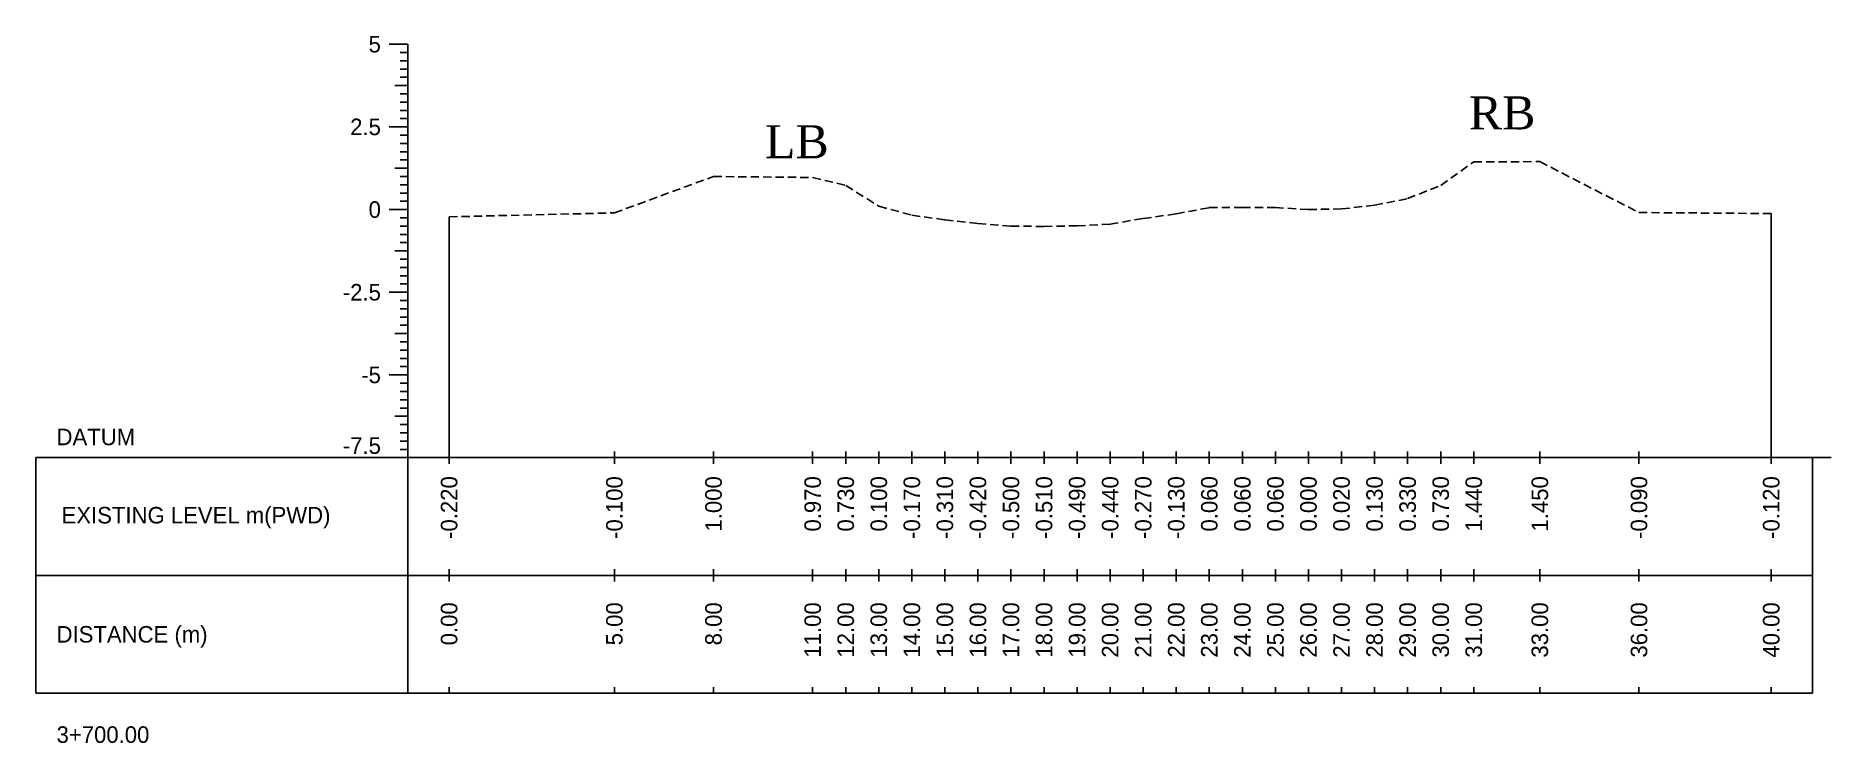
# Model space of a CAD drawing. Header units: inches. Extents: x 4752 to 6808, y -1487 to -426.
# Drawn here: x 6630.8 to 6685.1, y -1236.8 to -1215.4 of the extents above; entities that cross this region are included whole.
import ezdxf
from ezdxf.enums import TextEntityAlignment as Align

# ---------------------------------------------------------------- set-up
doc = ezdxf.new("R2010")
doc.units = ezdxf.units.IN
doc.header["$MEASUREMENT"] = 0
doc.linetypes.add('HIDDEN', pattern=[0.375, 0.25, -0.125])
doc.layers.add('CS_Drawing', color=7, linetype='Continuous')
doc.layers.add('GL', color=3, linetype='HIDDEN')
doc.styles.add('romans', font='romans.shx')

msp = doc.modelspace()

# ---------------------------------------------------------------- texts
at = {"char_height": 1, "width": 325.84704, "attachment_point": 1, "style": 'romans'}
for s, insert in [('\\pi-1,l1;{\\fTimes New Roman|b0|i0|c0|p18;RB}', (6674.12, -1217.242)), ('{\\fTimes New Roman|b0|i0|c0|p18;LB}', (6652.824, -1218.114))]:
    msp.add_mtext(s, dxfattribs=dict(at, insert=insert))
at = {"layer": 'CS_Drawing'}
for s, p in [('5', (6641.205, -1215.666)), ('2.5', (6641.205, -1218.166)), ('0', (6641.205, -1220.666)), ('-2.5', (6641.205, -1223.166)), ('-5', (6641.205, -1225.666))]:
    msp.add_text(s, height=0.5, dxfattribs=at).set_placement(p, align=Align.MIDDLE_RIGHT)
for s, p in [('DATUM', (6631.393, -1227.541)), ('EXISTING LEVEL m(PWD)', (6631.544, -1229.907)), ('DISTANCE (m)', (6631.393, -1233.509)), ('3+700.00', (6631.393, -1236.541))]:
    msp.add_text(s, height=0.5, dxfattribs=at).set_placement(p, align=Align.MIDDLE_LEFT)
msp.add_text('-7.5', height=0.5, dxfattribs=at).set_placement((6641.205, -1228.053), align=Align.RIGHT)
for s, p in [('-0.220', (6643.268, -1228.728)), ('-0.100', (6648.268, -1228.728)), ('1.000', (6651.268, -1228.728)), ('0.970', (6654.268, -1228.728)), ('0.730', (6655.268, -1228.728)), ('0.100', (6656.268, -1228.728)), ('-0.170', (6657.268, -1228.728)), ('-0.310', (6658.268, -1228.728)), ('-0.420', (6659.268, -1228.728)), ('-0.500', (6660.268, -1228.728)), ('-0.510', (6661.268, -1228.728)), ('-0.490', (6662.268, -1228.728)), ('-0.440', (6663.268, -1228.728)), ('-0.270', (6664.268, -1228.728)), ('-0.130', (6665.268, -1228.728)), ('0.060', (6666.268, -1228.728)), ('0.060', (6667.268, -1228.728)), ('0.060', (6668.268, -1228.728)), ('0.000', (6669.268, -1228.728)), ('0.020', (6670.268, -1228.728)), ('0.130', (6671.268, -1228.728)), ('0.330', (6672.268, -1228.728)), ('0.730', (6673.268, -1228.728)), ('1.440', (6674.268, -1228.728)), ('1.450', (6676.268, -1228.728)), ('-0.090', (6679.268, -1228.728)), ('-0.120', (6683.268, -1228.728)), ('0.00', (6643.268, -1232.541)), ('5.00', (6648.268, -1232.541)), ('8.00', (6651.268, -1232.541)), ('11.00', (6654.268, -1232.541)), ('12.00', (6655.268, -1232.541)), ('13.00', (6656.268, -1232.541)), ('14.00', (6657.268, -1232.541)), ('15.00', (6658.268, -1232.541)), ('16.00', (6659.268, -1232.541)), ('17.00', (6660.268, -1232.541)), ('18.00', (6661.268, -1232.541)), ('19.00', (6662.268, -1232.541)), ('20.00', (6663.268, -1232.541)), ('21.00', (6664.268, -1232.541)), ('22.00', (6665.268, -1232.541)), ('23.00', (6666.268, -1232.541)), ('24.00', (6667.268, -1232.541)), ('25.00', (6668.268, -1232.541)), ('26.00', (6669.268, -1232.541)), ('27.00', (6670.268, -1232.541)), ('28.00', (6671.268, -1232.541)), ('29.00', (6672.268, -1232.541)), ('30.00', (6673.268, -1232.541)), ('31.00', (6674.268, -1232.541)), ('33.00', (6676.268, -1232.541)), ('36.00', (6679.268, -1232.541)), ('40.00', (6683.268, -1232.541))]:
    msp.add_text(s, height=0.5, rotation=90, dxfattribs=at).set_placement(p, align=Align.MIDDLE_RIGHT)

# ---------------------------------------------------------------- linework, layer by layer
at = {"layer": 'CS_Drawing'}
for p, q in [((6642.018, -1215.666), (6641.455, -1215.666)), ((6642.018, -1215.666), (6641.624, -1215.666)), ((6642.018, -1215.666), (6641.793, -1215.666)), ((6642.018, -1215.916), (6641.793, -1215.916)), ((6642.018, -1228.166), (6642.018, -1215.666)), ((6642.018, -1216.166), (6641.793, -1216.166)), ((6642.018, -1216.416), (6641.793, -1216.416)), ((6642.018, -1216.916), (6641.624, -1216.916)), ((6642.018, -1216.666), (6641.793, -1216.666)), ((6642.018, -1216.916), (6641.793, -1216.916)), ((6642.018, -1217.166), (6641.793, -1217.166)), ((6642.018, -1217.416), (6641.793, -1217.416)), ((6642.018, -1217.666), (6641.793, -1217.666)), ((6642.018, -1218.166), (6641.455, -1218.166)), ((6642.018, -1218.166), (6641.624, -1218.166)), ((6642.018, -1217.916), (6641.793, -1217.916)), ((6642.018, -1218.166), (6641.793, -1218.166)), ((6642.018, -1218.416), (6641.793, -1218.416)), ((6642.018, -1218.666), (6641.793, -1218.666)), ((6642.018, -1218.916), (6641.793, -1218.916)), ((6642.018, -1219.166), (6641.793, -1219.166)), ((6642.018, -1219.416), (6641.624, -1219.416)), ((6642.018, -1219.416), (6641.793, -1219.416)), ((6642.018, -1219.666), (6641.793, -1219.666)), ((6642.018, -1219.916), (6641.793, -1219.916)), ((6642.018, -1220.166), (6641.793, -1220.166)), ((6642.018, -1220.666), (6641.455, -1220.666)), ((6642.018, -1220.666), (6641.624, -1220.666)), ((6642.018, -1220.416), (6641.793, -1220.416)), ((6642.018, -1220.666), (6641.793, -1220.666)), ((6642.018, -1220.916), (6641.793, -1220.916)), ((6643.268, -1228.166), (6643.268, -1220.886)), ((6683.268, -1228.166), (6683.268, -1220.786)), ((6642.018, -1221.166), (6641.793, -1221.166)), ((6642.018, -1221.416), (6641.793, -1221.416)), ((6642.018, -1221.916), (6641.624, -1221.916)), ((6642.018, -1221.666), (6641.793, -1221.666)), ((6642.018, -1221.916), (6641.793, -1221.916)), ((6642.018, -1222.166), (6641.793, -1222.166)), ((6642.018, -1222.416), (6641.793, -1222.416)), ((6642.018, -1222.666), (6641.793, -1222.666)), ((6642.018, -1222.916), (6641.793, -1222.916)), ((6642.018, -1223.166), (6641.455, -1223.166)), ((6642.018, -1223.166), (6641.624, -1223.166)), ((6642.018, -1223.166), (6641.793, -1223.166)), ((6642.018, -1223.416), (6641.793, -1223.416)), ((6642.018, -1223.666), (6641.793, -1223.666)), ((6642.018, -1223.916), (6641.793, -1223.916)), ((6642.018, -1224.166), (6641.793, -1224.166)), ((6642.018, -1224.416), (6641.624, -1224.416)), ((6642.018, -1224.416), (6641.793, -1224.416)), ((6642.018, -1224.666), (6641.793, -1224.666)), ((6642.018, -1224.916), (6641.793, -1224.916)), ((6642.018, -1225.166), (6641.793, -1225.166)), ((6642.018, -1225.666), (6641.455, -1225.666)), ((6642.018, -1225.666), (6641.624, -1225.666)), ((6642.018, -1225.416), (6641.793, -1225.416)), ((6642.018, -1225.666), (6641.793, -1225.666)), ((6642.018, -1225.916), (6641.793, -1225.916)), ((6642.018, -1226.166), (6641.793, -1226.166)), ((6642.018, -1226.916), (6641.624, -1226.916)), ((6642.018, -1226.416), (6641.793, -1226.416)), ((6642.018, -1226.666), (6641.793, -1226.666)), ((6642.018, -1226.916), (6641.793, -1226.916)), ((6642.018, -1227.166), (6641.793, -1227.166)), ((6642.018, -1227.416), (6641.793, -1227.416)), ((6642.018, -1227.666), (6641.793, -1227.666)), ((6642.018, -1227.916), (6641.793, -1227.916)), ((6643.268, -1228.353), (6643.268, -1227.978)), ((6648.268, -1228.353), (6648.268, -1227.978)), ((6651.268, -1228.353), (6651.268, -1227.978)), ((6654.268, -1228.353), (6654.268, -1227.978)), ((6655.268, -1228.353), (6655.268, -1227.978)), ((6656.268, -1228.353), (6656.268, -1227.978)), ((6657.268, -1228.353), (6657.268, -1227.978)), ((6658.268, -1228.353), (6658.268, -1227.978)), ((6659.268, -1228.353), (6659.268, -1227.978)), ((6660.268, -1228.353), (6660.268, -1227.978)), ((6661.268, -1228.353), (6661.268, -1227.978)), ((6662.268, -1228.353), (6662.268, -1227.978)), ((6663.268, -1228.353), (6663.268, -1227.978)), ((6664.268, -1228.353), (6664.268, -1227.978)), ((6665.268, -1228.353), (6665.268, -1227.978)), ((6666.268, -1228.353), (6666.268, -1227.978)), ((6667.268, -1228.353), (6667.268, -1227.978)), ((6668.268, -1228.353), (6668.268, -1227.978)), ((6669.268, -1228.353), (6669.268, -1227.978)), ((6670.268, -1228.353), (6670.268, -1227.978)), ((6671.268, -1228.353), (6671.268, -1227.978)), ((6672.268, -1228.353), (6672.268, -1227.978)), ((6673.268, -1228.353), (6673.268, -1227.978)), ((6674.268, -1228.353), (6674.268, -1227.978)), ((6676.268, -1228.353), (6676.268, -1227.978)), ((6679.268, -1228.353), (6679.268, -1227.978)), ((6683.268, -1228.353), (6683.268, -1227.978)), ((6630.768, -1228.166), (6642.018, -1228.166)), ((6630.768, -1228.166), (6630.768, -1235.291)), ((6642.018, -1228.166), (6641.455, -1228.166)), ((6642.018, -1228.166), (6641.624, -1228.166)), ((6642.018, -1228.166), (6641.793, -1228.166)), ((6642.018, -1228.166), (6684.518, -1228.166)), ((6642.018, -1228.166), (6642.018, -1235.291)), ((6684.518, -1228.166), (6685.08, -1228.166)), ((6684.518, -1228.166), (6684.911, -1228.166)), ((6684.518, -1228.166), (6684.743, -1228.166)), ((6684.518, -1228.166), (6684.518, -1235.291)), ((6630.768, -1231.728), (6642.018, -1231.728)), ((6642.018, -1231.728), (6684.518, -1231.728)), ((6642.018, -1231.728), (6684.518, -1231.728)), ((6643.268, -1231.916), (6643.268, -1231.541)), ((6648.268, -1231.916), (6648.268, -1231.541)), ((6651.268, -1231.916), (6651.268, -1231.541)), ((6654.268, -1231.916), (6654.268, -1231.541)), ((6655.268, -1231.916), (6655.268, -1231.541)), ((6656.268, -1231.916), (6656.268, -1231.541)), ((6657.268, -1231.916), (6657.268, -1231.541)), ((6658.268, -1231.916), (6658.268, -1231.541)), ((6659.268, -1231.916), (6659.268, -1231.541)), ((6660.268, -1231.916), (6660.268, -1231.541)), ((6661.268, -1231.916), (6661.268, -1231.541)), ((6662.268, -1231.916), (6662.268, -1231.541)), ((6663.268, -1231.916), (6663.268, -1231.541)), ((6664.268, -1231.916), (6664.268, -1231.541)), ((6665.268, -1231.916), (6665.268, -1231.541)), ((6666.268, -1231.916), (6666.268, -1231.541)), ((6667.268, -1231.916), (6667.268, -1231.541)), ((6668.268, -1231.916), (6668.268, -1231.541)), ((6669.268, -1231.916), (6669.268, -1231.541)), ((6670.268, -1231.916), (6670.268, -1231.541)), ((6671.268, -1231.916), (6671.268, -1231.541)), ((6672.268, -1231.916), (6672.268, -1231.541)), ((6673.268, -1231.916), (6673.268, -1231.541)), ((6674.268, -1231.916), (6674.268, -1231.541)), ((6676.268, -1231.916), (6676.268, -1231.541)), ((6679.268, -1231.916), (6679.268, -1231.541)), ((6683.268, -1231.916), (6683.268, -1231.541)), ((6630.768, -1235.291), (6642.018, -1235.291)), ((6642.018, -1235.291), (6684.518, -1235.291)), ((6643.268, -1235.291), (6643.268, -1235.103)), ((6648.268, -1235.291), (6648.268, -1235.103)), ((6651.268, -1235.291), (6651.268, -1235.103)), ((6654.268, -1235.291), (6654.268, -1235.103)), ((6655.268, -1235.291), (6655.268, -1235.103)), ((6656.268, -1235.291), (6656.268, -1235.103)), ((6657.268, -1235.291), (6657.268, -1235.103)), ((6658.268, -1235.291), (6658.268, -1235.103)), ((6659.268, -1235.291), (6659.268, -1235.103)), ((6660.268, -1235.291), (6660.268, -1235.103)), ((6661.268, -1235.291), (6661.268, -1235.103)), ((6662.268, -1235.291), (6662.268, -1235.103)), ((6663.268, -1235.291), (6663.268, -1235.103)), ((6664.268, -1235.291), (6664.268, -1235.103)), ((6665.268, -1235.291), (6665.268, -1235.103)), ((6666.268, -1235.291), (6666.268, -1235.103)), ((6667.268, -1235.291), (6667.268, -1235.103)), ((6668.268, -1235.291), (6668.268, -1235.103)), ((6669.268, -1235.291), (6669.268, -1235.103)), ((6670.268, -1235.291), (6670.268, -1235.103)), ((6671.268, -1235.291), (6671.268, -1235.103)), ((6672.268, -1235.291), (6672.268, -1235.103)), ((6673.268, -1235.291), (6673.268, -1235.103)), ((6674.268, -1235.291), (6674.268, -1235.103)), ((6676.268, -1235.291), (6676.268, -1235.103)), ((6679.268, -1235.291), (6679.268, -1235.103)), ((6683.268, -1235.291), (6683.268, -1235.103))]:
    msp.add_line(p, q, dxfattribs=at)
at = {"layer": 'GL'}
msp.add_lwpolyline([(6643.268, -1220.886), (6648.268, -1220.766), (6651.268, -1219.666), (6654.268, -1219.696), (6655.268, -1219.936), (6656.268, -1220.566), (6657.268, -1220.836), (6658.268, -1220.976), (6659.268, -1221.086), (6660.268, -1221.166), (6661.268, -1221.176), (6662.268, -1221.156), (6663.268, -1221.106), (6664.268, -1220.936), (6665.268, -1220.796), (6666.268, -1220.606), (6667.268, -1220.606), (6668.268, -1220.606), (6669.268, -1220.666), (6670.268, -1220.646), (6671.268, -1220.536), (6672.268, -1220.336), (6673.268, -1219.936), (6674.268, -1219.226), (6676.268, -1219.216), (6679.268, -1220.756), (6683.268, -1220.786)], dxfattribs=at)

msp.set_redraw_order([(e.dxf.handle, doc.entitydb.next_handle()) for e in msp.query("TEXT MTEXT ATTDEF DIMENSION ARC_DIMENSION")])  # texts and dimensions are drawn at this point

doc.saveas('drawing.dxf')
